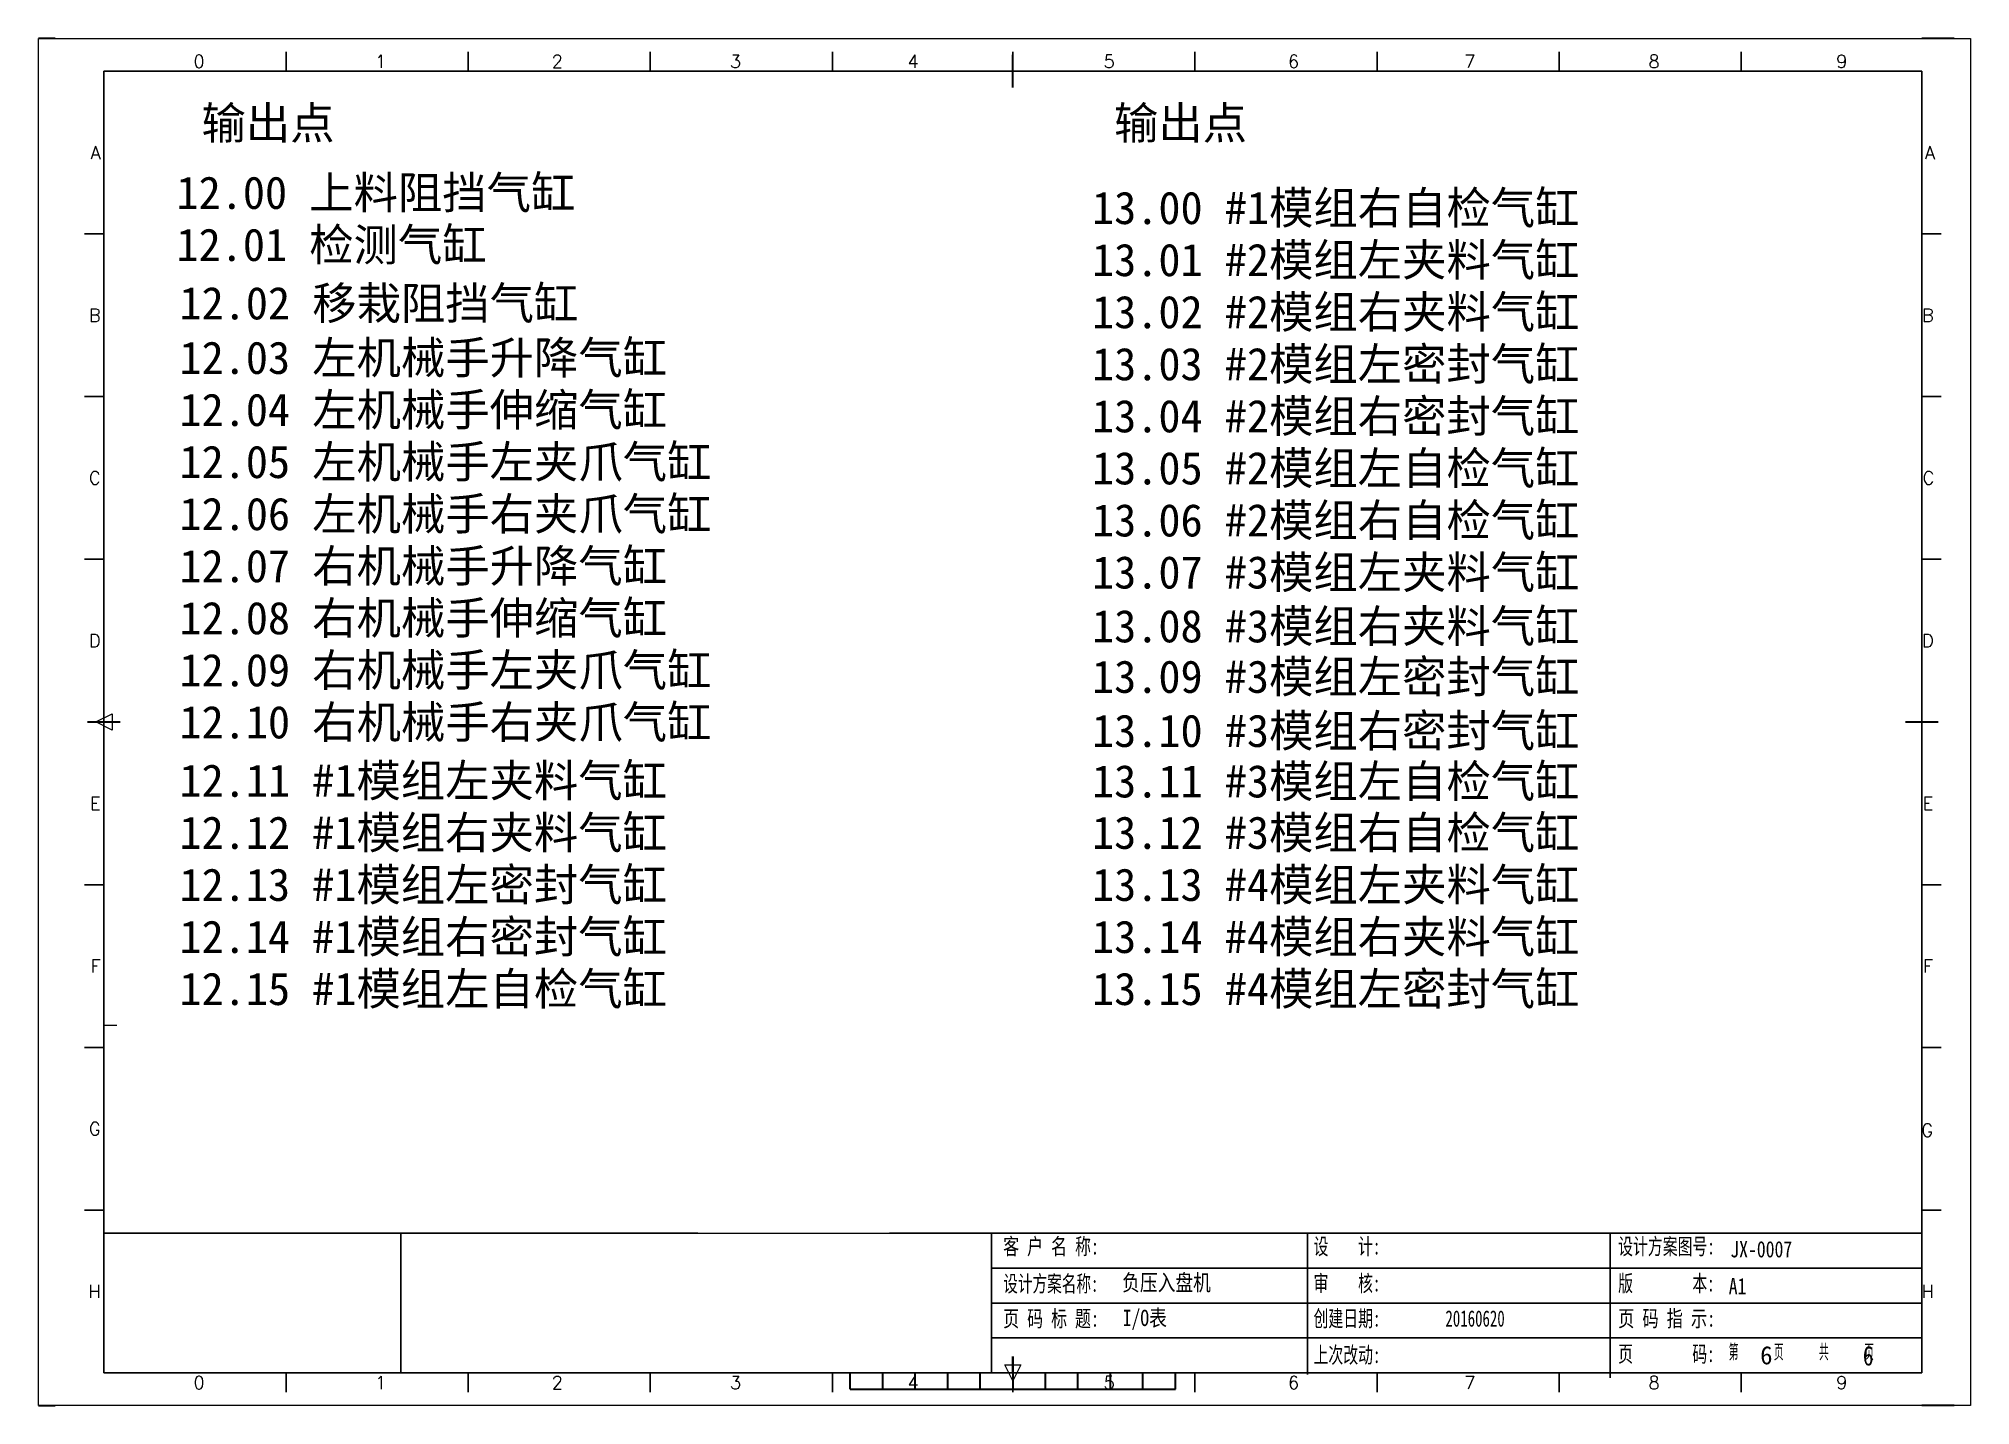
# Model space of a CAD drawing. Extents: x 2368 to 9674, y -1476 to 1321.
# Drawn here: x 5237.9 to 5534.9, y 517.3 to 727.3 of the extents above; entities that cross this region are included whole.
import ezdxf
from ezdxf.enums import TextEntityAlignment as Align

# ---------------------------------------------------------------- set-up
doc = ezdxf.new("R2010")
doc.units = 0
doc.header["$MEASUREMENT"] = 0
doc.layers.add('AE_BOR', color=1, linetype='Continuous')
doc.layers.add('MISC', color=2, linetype='Continuous')
doc.styles.add('Standard0.67', font='', dxfattribs={"width": 0.67})
doc.styles.add('Standard_0.8', font='', dxfattribs={"width": 0.8})
doc.styles.add('WD', font='romans.shx', dxfattribs={"bigfont": 'gbcbig.shx'})
doc.styles.add('样式 0', font='')
doc.styles.get('Standard0.67').set_extended_font_data('FangSong_GB2312')
doc.styles.get('Standard_0.8').set_extended_font_data('FangSong_GB2312')
doc.styles.get('样式 0').set_extended_font_data('KaiTi_GB2312')

msp = doc.modelspace()

# ---------------------------------------------------------------- texts
at = {"lineweight": 0, "char_height": 5, "attachment_point": 1}
for s, insert, width in [('{\\fSimSun|b0|i0|c134|p2;输出点}', (5262.96667, 716.8712), 83.4808632), ('{\\fSimSun|b0|i0|c134|p2;输出点 }', (5403.2706, 716.8712), 83.4808632), ('{\\fSimSun|b0|i0|c134|p2;12.00 \\C3;上料阻挡气缸}', (5259.13, 706.16312), 104.6269673), ('{\\fSimSun|b0|i0|c134|p2;\\C0;13.00 \\C3;#1模组右自检气缸}', (5399.89223, 703.83196), 127.2679522), ('{\\fSimSun|b0|i0|c134|p2;12.01 \\C3;检测气缸}', (5259.13, 698.16312), 105.0711483), ('{\\fSimSun|b0|i0|c134|p2;13.01\\C3; #2模组左夹料气缸}', (5399.89223, 695.83196), 125.2340545), ('{\\fSimSun|b0|i0|c134|p2;12.02 \\C3;移栽阻挡气缸}', (5259.58831, 689.18501), 93.799598), ('{\\fSimSun|b0|i0|c134|p2;13.02 \\C3;#2模组右夹料气缸}', (5399.89223, 687.83196), 130.190578), ('{\\fSimSun|b0|i0|c134|p2;12.03 \\C3;左机械手升降气缸}', (5259.58831, 680.80465), 93.799598), ('{\\fSimSun|b0|i0|c134|p2;13.03 \\C3;#2模组左密封气缸}', (5399.89223, 679.83196), 134.9817734), ('{\\fSimSun|b0|i0|c134|p2;12.04 \\C3;左机械手伸缩气缸}', (5259.58831, 672.80465), 101.7721862), ('{\\fSimSun|b0|i0|c134|p2;13.04 \\C3;#2模组右密封气缸}', (5399.89223, 671.83196), 106.3662917), ('{\\fSimSun|b0|i0|c134|p2;12.05 \\C3;左机械手左夹爪气缸}', (5259.58831, 664.80465), 103.6028448), ('{\\fSimSun|b0|i0|c134|p2;13.05 \\C3;#2模组左自检气缸}', (5399.89223, 663.83196), 132.8100907), ('{\\fSimSun|b0|i0|c134|p2;12.06 \\C3;左机械手右夹爪气缸}', (5259.58831, 656.80465), 98.1108689), ('{\\fSimSun|b0|i0|c134|p2;13.06 \\C3;#2模组右自检气缸}', (5399.89223, 655.83196), 134.3556276), ('{\\fSimSun|b0|i0|c134|p2;\\C0;12.07 \\C3;右机械手升降气缸}', (5259.58831, 648.80465), 106.3662917), ('{\\fSimSun|b0|i0|c134|p2;13.07 \\C3;#3模组左夹料气缸}', (5399.89223, 647.83196), 122.7691125), ('{\\fSimSun|b0|i0|c134|p2;\\C0;12.08 \\C3;右机械手伸缩气缸}', (5259.58831, 640.80465), 103.1943749), ('{\\fSimSun|b0|i0|c134|p2;13.08 \\C3;#3模组右夹料气缸}', (5399.89223, 639.55926), 125.1003211), ('{\\fSimSun|b0|i0|c134|p2;12.09 \\C3;右机械手左夹爪气缸}', (5259.58831, 632.80465), 96.9178275), ('{\\fSimSun|b0|i0|c134|p2;13.09 \\C3;#3模组左密封气缸}', (5399.89223, 631.80046), 128.5480268), ('{\\fSimSun|b0|i0|c134|p2;12.10 \\C3;右机械手右夹爪气缸}', (5259.58831, 624.80465), 105.0812285), ('{\\fSimSun|b0|i0|c134|p2;13.10 \\C3;#3模组右密封气缸}', (5399.89223, 623.48747), 110.9348524), ('{\\fSimSun|b0|i0|c134|p2;12.11 \\C3;#1模组左夹料气缸}', (5259.58831, 615.83196), 98.2445831), ('{\\fSimSun|b0|i0|c134|p2;13.11 \\C3;#3模组左自检气缸}', (5399.89223, 615.72867), 112.0378137), ('{\\fSimSun|b0|i0|c134|p2;12.12 \\C3;#1模组右夹料气缸}', (5259.58831, 607.83196), 100.2345964), ('{\\fSimSun|b0|i0|c134|p2;13.12 \\C3;#3模组右自检气缸}', (5399.89223, 607.83196), 113.2277421), ('{\\fSimSun|b0|i0|c134|p2;12.13 \\C3;#1模组左密封气缸}', (5259.58831, 599.83196), 99.0405872), ('{\\fSimSun|b0|i0|c134|p2;13.13 \\C3;#4模组左夹料气缸}', (5399.89223, 599.83196), 109.592351), ('{\\fSimSun|b0|i0|c134|p2;12.14 \\C3;#1模组右密封气缸}', (5259.58831, 591.83196), 100.6326016), ('{\\fSimSun|b0|i0|c134|p2;13.14 \\C3;#4模组右夹料气缸}', (5399.89223, 591.83196), 108.6509919), ('{\\fSimSun|b0|i0|c134|p2;12.15 \\C3;#1模组左自检气缸}', (5259.58831, 583.83196), 120.3720291), ('{\\fSimSun|b0|i0|c134|p2;13.15 \\C3;#4模组左密封气缸}', (5399.89223, 583.83196), 108.2037094)]:
    msp.add_mtext(s, dxfattribs=dict(at, insert=insert, width=width))
at = {"color": 0, "ltscale": 2, "attachment_point": 1}
for s, insert, char_height, width, style in [('{\\fSimSun|b0|i0|c134|p2;\\W0.72;客 户 名 称:}', (5386.23637, 543.00289), 2.5, 16.2476781, 'Standard0.67'), ('{\\fSimSun|b0|i0|c134|p2;设    计:}', (5433.95068, 543.00289), 2.5, 12.0312135, 'Standard0.67'), ('{\\fSimSun|b0|i0|c134|p2;设计方案图号:}', (5480.78356, 543.00289), 2.5, 15.1643965, 'Standard0.67'), ('{\\f@SimSun|b0|i0|c134|p2;JX-0007}', (5498.02218, 542.56252), 2.5, 33.907767, 'Standard_0.8'), ('{\\fSimSun|b0|i0|c134|p2;\\W0.66;设计方案名称:}', (5386.23637, 537.27427), 2.5, 15.1234231, 'Standard0.67'), ('{\\fSimSun|b0|i0|c134|p2;负压入盘机}', (5404.52344, 537.44107), 2.5, 33.907767, 'Standard_0.8'), ('{\\fSimSun|b0|i0|c134|p2;审    核:}', (5433.95068, 537.32953), 2.5, 12.0312135, 'Standard0.67'), ('{\\fSimSun|b0|i0|c134|p2;版        本:}', (5480.78356, 537.32953), 2.5, 16.8497761, 'Standard0.67'), ('{\\fSimSun|b0|i0|c134|p2;A1}', (5497.7823, 536.8891), 2.5, 33.907767, 'Standard_0.8'), ('{\\fSimSun|b0|i0|c134|p2;\\W0.72;页 码 标 题:}', (5386.23637, 531.90604), 2.5, 15.1234231, 'Standard0.67'), ('{\\fSimSun|b0|i0|c134|p2;创建日期:}', (5433.95068, 531.92229), 2.5, 12.0312135, 'Standard0.67'), ('{\\fSimSun|b0|i0|c134|p2;20160620}', (5454.22789, 531.92229), 2.5, 12.0312135, 'Standard0.67'), ('{\\fSimSun|b0|i0|c134|p2;\\W0.73;页 码 指 示:}', (5480.78356, 531.92229), 2.5, 16.1994502, 'Standard0.67'), ('{\\fSimSun|b0|i0|c134|p2;上次改动:}', (5433.95068, 526.33176), 2.5, 12.0312135, 'Standard0.67'), ('{\\fSimSun|b0|i0|c134|p2;页        码:}', (5480.78356, 526.48156), 2.5, 15.7257887, 'Standard0.67'), ('{\\Fromans,gbcbig|c134;第}    {\\Fromans,gbcbig|c134;页}    {\\Fromans,gbcbig|c134;共}    {\\Fromans,gbcbig|c134;页}', (5497.78017, 526.72702), 2.5, 33.907767, 'Standard_0.8'), ('{\\fSimSun|b0|i0|c134|p2;6}', (5518.40485, 526.44649), 3, 3.7663883, 'Standard_0.8')]:
    msp.add_mtext(s, dxfattribs=dict(at, insert=insert, char_height=char_height, width=width, style=style))
at = {"layer": 'MISC', "color": 0, "attachment_point": 1}
for s, insert, char_height, width, style in [('{\\fSimSun|b0|i0|c134|p2;I/O表}', (5404.5928, 532.00814), 2.5, 24.1794102, 'Standard_0.8'), ('6', (5502.61376, 526.42192), 2.8, 3.0699683, '样式 0')]:
    msp.add_mtext(s, dxfattribs=dict(at, insert=insert, char_height=char_height, width=width, style=style))

# ---------------------------------------------------------------- blocks, each defined once
blk = doc.blocks.new('gb_a2_a')
for p, q in [((584, 410), (25, 410)), ((25, 410), (25, 10)), ((584, 10), (584, 410)), ((25, 10), (584, 10))]:
    blk.add_line(p, q)
at = {"lineweight": 9, "ltscale": 0.1}
blk.add_line((25, 116.86), (29, 116.86), dxfattribs=at)
at = {"layer": 'AE_BOR', "lineweight": 30}
for p, q in [((10, 420), (4.93, 420)), ((594, 420), (584, 420)), ((4.93, 0), (10, 0)), ((594, 0), (584, 0))]:
    blk.add_line(p, q, dxfattribs=at)
at = {"layer": 'AE_BOR', "color": 1, "lineweight": 15}
for p, q in [((4.93, 420), (598.93, 420)), ((4.93, 0), (4.93, 420)), ((598.93, 420), (598.93, 0)), ((22.5, 210), (27.5, 212.5)), ((27.5, 207.5), (22.5, 210)), ((27.5, 212.5), (27.5, 207.5)), ((304.5, 7.5), (302, 12.5)), ((302, 12.5), (307, 12.5)), ((307, 12.5), (304.5, 7.5)), ((598.93, 0), (4.93, 0))]:
    blk.add_line(p, q, dxfattribs=at)
at = {"layer": 'AE_BOR'}
for p, q in [((81, 410), (81, 416)), ((137, 410), (137, 416)), ((193, 410), (193, 416)), ((249, 410), (249, 416)), ((304.5, 410), (304.5, 416)), ((360.5, 410), (360.5, 416)), ((416.5, 410), (416.5, 416)), ((472.5, 410), (472.5, 416)), ((528.5, 410), (528.5, 416)), ((25, 360), (19, 360)), ((584, 360), (590, 360)), ((25, 310), (19, 310)), ((584, 310), (590, 310)), ((25, 260), (19, 260)), ((584, 260), (590, 260)), ((25, 160), (19, 160)), ((584, 160), (590, 160)), ((25, 110), (19, 110)), ((584, 110), (590, 110)), ((25, 60), (19, 60)), ((584, 60), (590, 60)), ((81, 10), (81, 4)), ((137, 10), (137, 4)), ((193, 10), (193, 4)), ((249, 10), (249, 4)), ((304.5, 10), (304.5, 4)), ((360.5, 10), (360.5, 4)), ((416.5, 10), (416.5, 4)), ((472.5, 10), (472.5, 4)), ((528.5, 10), (528.5, 4))]:
    blk.add_line(p, q, dxfattribs=at)
at = {"layer": 'AE_BOR', "color": 2, "lineweight": 30}
for p, q in [((304.5, 405), (304.5, 415)), ((20, 210), (30, 210)), ((579, 210), (589, 210)), ((304.5, 10), (304.5, 15)), ((304.5, 15), (304.5, 5)), ((254.5, 5), (254.5, 10)), ((264.5, 5), (264.5, 10)), ((274.5, 5), (274.5, 10)), ((284.5, 5), (284.5, 10)), ((294.5, 5), (294.5, 10)), ((304.5, 10), (304.5, 5)), ((314.5, 5), (314.5, 10)), ((324.5, 5), (324.5, 10)), ((334.5, 5), (334.5, 10)), ((344.5, 5), (344.5, 10)), ((354.5, 5), (354.5, 10)), ((254.5, 5), (354.5, 5))]:
    blk.add_line(p, q, dxfattribs=at)
at = {"layer": 'AE_BOR', "style": 'WD'}
for s, p in [('0', (54.27, 411)), ('1', (110.12, 411)), ('2', (164.42, 411)), ('3', (219.22, 411)), ('4', (273.82, 411)), ('5', (334.12, 411)), ('6', (390.81, 411)), ('7', (445.01, 411)), ('8', (501.67, 411)), ('9', (559.4, 411)), ('0', (54.27, 5)), ('1', (110.12, 5)), ('2', (164.42, 5)), ('3', (219.22, 5)), ('4', (273.82, 5)), ('5', (334.12, 5)), ('6', (390.81, 5)), ('7', (445.01, 5)), ('8', (501.67, 5)), ('9', (559.4, 5))]:
    blk.add_text(s, height=4, dxfattribs=at).set_placement(p, align=Align.CENTER)
for s, p in [('A', (24, 385)), ('A', (588.05, 385)), ('B', (24, 335)), ('B', (587.67, 335)), ('C', (24, 285)), ('C', (587.86, 285)), ('D', (24, 235)), ('D', (587.67, 235)), ('E', (24, 185)), ('E', (587.48, 185)), ('F', (24, 135)), ('F', (587.48, 135)), ('F', (587.48, 135)), ('G', (24, 85)), ('G', (587.48, 84.56)), ('H', (24, 35)), ('H', (587.67, 35))]:
    blk.add_text(s, height=4, dxfattribs=at).set_placement(p, align=Align.MIDDLE_RIGHT)

# ---------------------------------------------------------------- linework, layer by layer
at = {"color": 0, "ltscale": 2}
for p, q in [((5247.96782, 522.3252), (5247.96782, 543.77129)), ((5339.27276, 543.77129), (5247.96782, 543.77129)), ((5368.73439, 543.77129), (5527.46782, 543.77129)), ((5384.43286, 543.77129), (5384.43286, 522.3252)), ((5432.99872, 522.06076), (5432.99872, 543.77129)), ((5479.57891, 521.5673), (5479.57891, 543.77129)), ((5527.46782, 522.3252), (5527.46782, 543.77129)), ((5497.46998, 527.68672), (5527.46782, 527.68672)), ((5339.27276, 522.3252), (5247.96782, 522.3252)), ((5497.46998, 522.3252), (5527.46782, 522.3252))]:
    msp.add_line(p, q, dxfattribs=at)
at = {"color": 0}
msp.add_line((5293.62029, 543.77129), (5293.62029, 522.3252), dxfattribs=at)
at = {"lineweight": 9, "ltscale": 0.1}
for p, q in [((5339.27276, 543.77129), (5368.73439, 543.77129)), ((5339.27276, 522.3252), (5368.73439, 522.3252)), ((5367.37704, 522.3252), (5367.37704, 522.3252)), ((5367.37704, 522.3252), (5367.37704, 522.3252))]:
    msp.add_line(p, q, dxfattribs=at)
for p, q in [((5384.43286, 538.40977), (5428.68439, 538.40977)), ((5428.68439, 538.40977), (5497.46998, 538.40977)), ((5497.46998, 538.40977), (5527.46782, 538.40977)), ((5384.43286, 533.04824), (5428.68439, 533.04824)), ((5428.68439, 533.04824), (5497.46998, 533.04824)), ((5497.46998, 533.04824), (5527.46782, 533.04824)), ((5384.43286, 527.68672), (5428.68439, 527.68672)), ((5428.68439, 527.68672), (5497.46998, 527.68672)), ((5368.73439, 522.3252), (5428.68439, 522.3252)), ((5368.73439, 522.3252), (5428.68439, 522.3252)), ((5428.68439, 522.3252), (5497.46998, 522.3252))]:
    msp.add_line(p, q)

# ---------------------------------------------------------------- block references
at = {"xscale": 0.5, "yscale": 0.5, "zscale": 0.5}
msp.add_blockref('gb_a2_a', (5235.46782, 517.3252), dxfattribs=at)

msp.set_redraw_order([(e.dxf.handle, doc.entitydb.next_handle()) for e in msp.query("TEXT MTEXT ATTDEF DIMENSION ARC_DIMENSION")])  # texts and dimensions are drawn at this point

doc.saveas('drawing.dxf')
